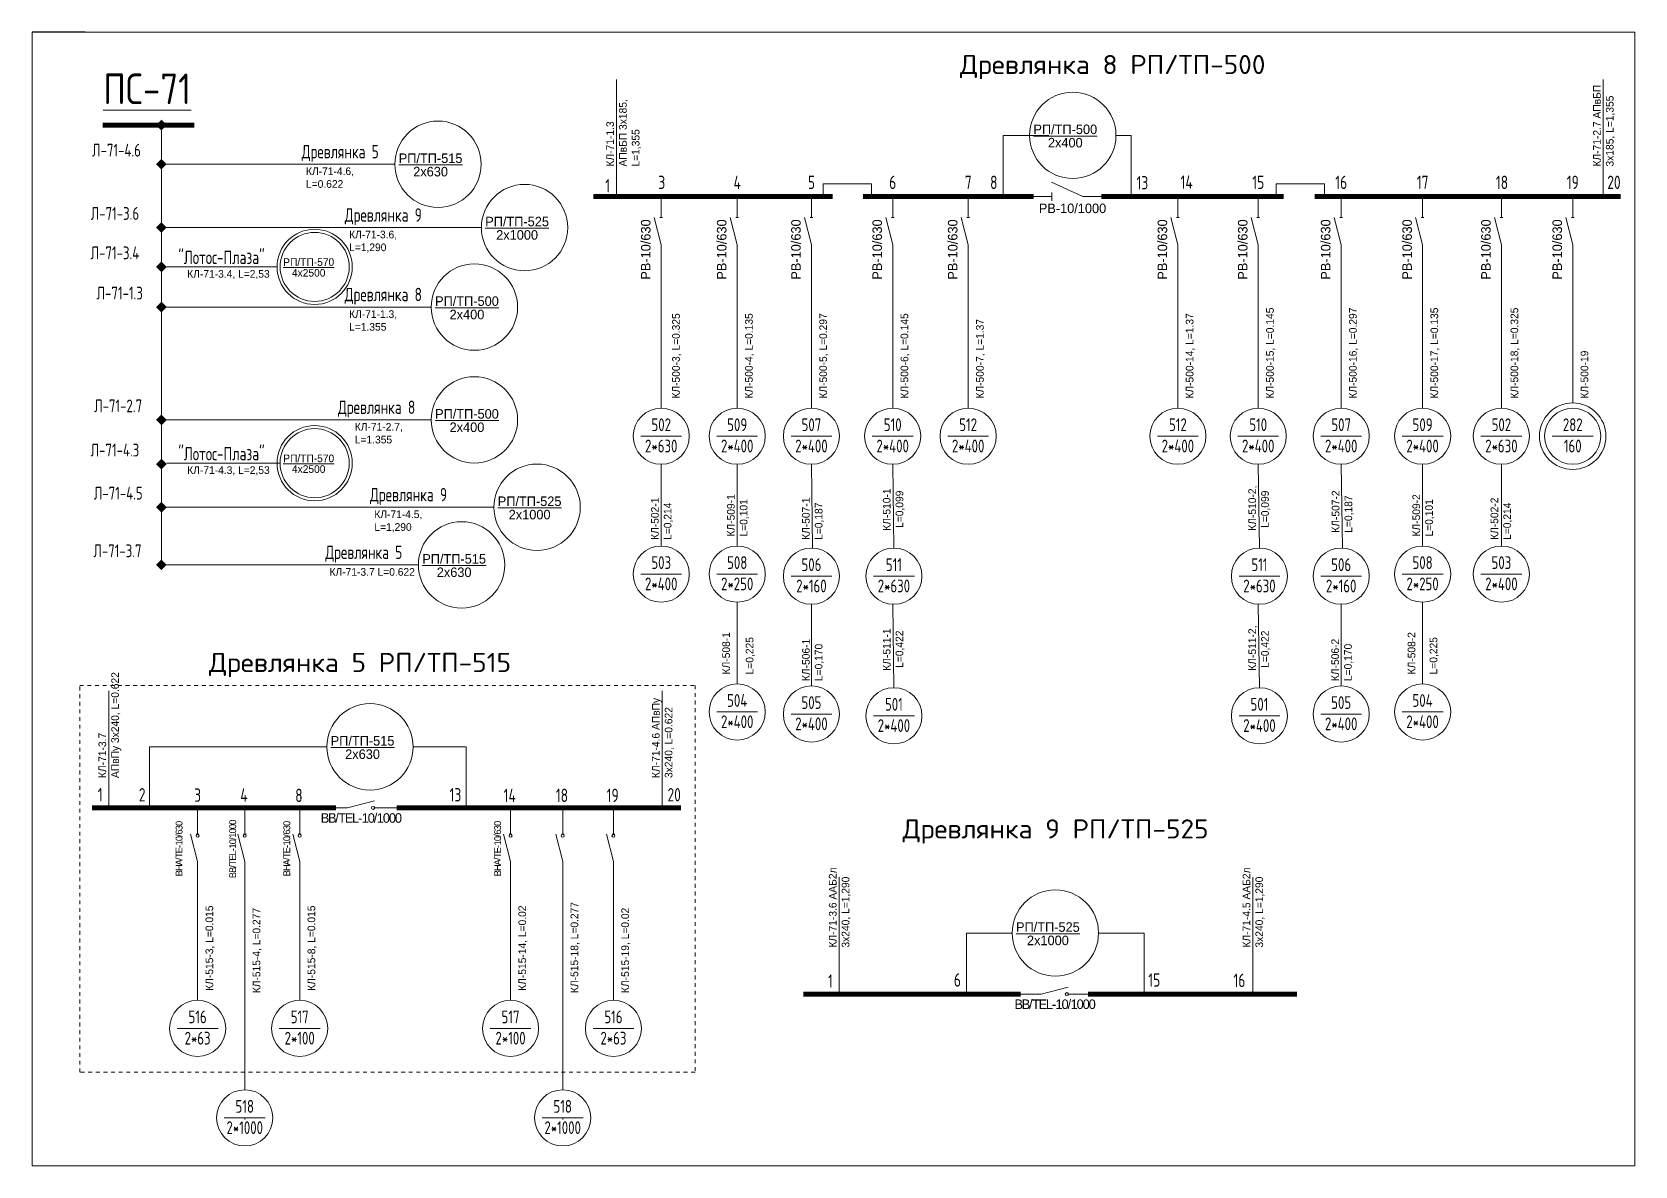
# Model space of a CAD drawing. Header units: millimetres. Extents: x 761 to 2477, y -1102 to -145.
# Drawn here: x 1425.3 to 1845.3, y -1101.8 to -804.8 of the extents above; entities that cross this region are included whole.
import ezdxf
from ezdxf.enums import TextEntityAlignment as Align

# ---------------------------------------------------------------- set-up
doc = ezdxf.new("R2010")
doc.units = ezdxf.units.MM
doc.linetypes.add('ACAD_ISO02W100', pattern=[15, 12, -3])
doc.linetypes.add('JIS_02_1.0', pattern=[2, 1, -1])
doc.layers.add('10_КВ', color=250, linetype='Continuous', lineweight=18)
doc.layers.add('АТРИБУТЫ', color=7, linetype='Continuous', lineweight=13)
doc.layers.add('Слой1', color=7, linetype='Continuous', lineweight=13, plot=False)
doc.styles.add('ATTRIB', font='txt.shx', dxfattribs={"width": 0.7, "height": 5})
doc.styles.add('dim', font='romans.shx', dxfattribs={"width": 0.7})
doc.styles.add('PRINADLEGNOST', font='txt.shx', dxfattribs={"width": 0.7, "height": 7})
doc.styles.add('МП', font='txt.shx', dxfattribs={"width": 0.7, "height": 2.5})
doc.styles.add('ПС', font='txt.shx', dxfattribs={"width": 0.8, "height": 12})
doc.styles.add('ТЕКСТ_МОДЕЛИ', font='txt.shx', dxfattribs={"width": 0.7, "height": 5})

msp = doc.modelspace()

# ---------------------------------------------------------------- texts
at = {"layer": '10_КВ', "style": 'dim'}
for s, p in [('Древлянка 8 РП/ТП-500', (1708.41, -813.96)), ('Древлянка 5 РП/ТП-515', (1511.19, -970.59)), ('Древлянка 9 РП/ТП-525', (1693.44, -1014.18))]:
    msp.add_text(s, height=5, dxfattribs=at).set_placement(p, align=Align.MIDDLE)
at = {"layer": '10_КВ', "ltscale": 100, "style": 'dim', "width": 0.7}
for s, p in [('Древлянка 5', (1506.01, -836.59)), ('1', (1576.1, -845.06)), ('3', (1590.26, -844.16)), ('4', (1610.03, -844.16)), ('5', (1629.48, -844.16)), ('6', (1650.77, -844.16)), ('7', (1670.55, -844.16)), ('8', (1677.25, -844.16)), ('13', (1716.18, -844.26)), ('14', (1727.79, -844.08)), ('15', (1746.55, -844.16)), ('16', (1768.29, -844.16)), ('17', (1789.62, -844.16)), ('18', (1810.41, -844.16)), ('19', (1828.96, -844.16)), ('20', (1839.75, -844.16)), ('"Лотос-Плаза"', (1474.89, -863.48)), ('"Лотос-Плаза"', (1474.89, -914.89)), ('Древлянка 5', (1512.18, -941.53)), ('1', (1443.1, -1004.57)), ('2', (1454.11, -1004.57)), ('3', (1468.64, -1004.66)), ('4', (1480.78, -1004.66)), ('8', (1495.17, -1004.74)), ('13', (1536.19, -1004.57)), ('14', (1550.42, -1004.74)), ('18', (1564.09, -1004.74)), ('19', (1577.39, -1004.74)), ('20', (1593.51, -1004.57)), ('1', (1634.45, -1053.37)), ('6', (1667.73, -1053.1)), ('15', (1719.3, -1053.1)), ('16', (1741.6, -1053.2))]:
    msp.add_text(s, height=3.5, dxfattribs=at).set_placement(p, align=Align.MIDDLE)
at = {"layer": '10_КВ', "style": 'dim', "width": 0.7}
for s, p in [('Древлянка 9', (1517.3, -853.18)), ('Древлянка 8', (1517.3, -874.01)), ('Древлянка 8', (1515.54, -903.54)), ('Древлянка 9', (1523.91, -926.44))]:
    msp.add_text(s, height=3.5, dxfattribs=at).set_placement(p, align=Align.MIDDLE)
at = {"layer": '10_КВ', "ltscale": 100, "attachment_point": 1, "rotation": 90}
for s, insert, char_height, width in [('КЛ-71-2.7 АПвБП 3х185, L=1,355', (1834.3, -840.02), 2.0072, 26.4705), ('КЛ-71-1.3\\PАПвБП 3х185, L=1,355', (1575.71, -840.02), 2.0072, 26.4705), ('КЛ-500-15, L=0.145', (1748.61, -900.81), 2.0072, 32.564), ('КЛ-500-16, L=0.297', (1770.34, -900.81), 2.0072, 32.564), ('КЛ-500-17, L=0.135', (1791.68, -900.81), 2.0072, 32.564), ('КЛ-500-18, L=0.325', (1812.66, -900.81), 2.0072, 32.564), ('КЛ-500-3, L=0.325', (1592.97, -900.81), 2.0072, 32.564), ('КЛ-500-4, L=0.135', (1612.08, -900.81), 2.0072, 32.564), ('КЛ-500-5, L=0.297', (1631.54, -900.81), 2.0072, 32.564), ('КЛ-500-6, L=0.145', (1652.83, -900.81), 2.0072, 32.564), ('КЛ-500-7, L=1.37', (1672.61, -900.81), 2.0072, 32.564), ('КЛ-500-14, L=1.37', (1727.56, -900.81), 2.0072, 32.564), ('КЛ-500-19', (1831.02, -900.81), 2.007, 32.564), ('КЛ-510-2,\\P L=0,099', (1743.96, -935.42), 2.007, 32.564), ('КЛ-502-1\\PL=0,214', (1587.44, -937.82), 2.007, 21.3066), ('КЛ-509-1\\PL=0,101', (1607.35, -936.93), 2.007, 21.3066), ('КЛ-507-1\\PL=0,187', (1627.01, -937.82), 2.007, 21.3066), ('КЛ-510-1\\P L=0,099', (1648.18, -935.42), 2.007, 32.564), ('КЛ-507-2\\PL=0,187', (1765.81, -935.94), 2.007, 21.3066), ('КЛ-509-2\\PL=0,101', (1786.95, -936.93), 2.007, 21.3066), ('КЛ-502-2\\PL=0,214', (1807.42, -937.82), 2.007, 21.3066), ('КЛ-511-1\\P L=0,422', (1648.18, -972.08), 2.007, 32.564), ('КЛ-511-2,\\P L=0,422', (1743.96, -972.08), 2.007, 32.564), ('КЛ-508-1', (1606.11, -973.05), 2.007, 21.3066), ('L=0,225', (1612.26, -973.05), 2.007, 21.3066), ('КЛ-506-1\\PL=0,170', (1627.01, -974.8), 2.007, 21.3066), ('КЛ-506-2\\PL=0,170', (1765.7, -974.8), 2.007, 21.3066), ('КЛ-508-2', (1785.7, -973.05), 2.007, 21.3066), ('L=0,225', (1791.46, -973.05), 2.007, 21.3066), ('КЛ-71-3.7\\PАПвПу 3х240, L=0.622', (1442.66, -1000.19), 2.0072, 29.795), ('КЛ-71-4.6 АПвПу 3х240, L=0.622', (1587.69, -1000.19), 2.0072, 24.2659), ('КЛ-71-3.6 ААБ2л 3х240, L=1,290', (1634.05, -1044.6), 2.0072, 24.2659), ('КЛ-71-4.5 ААБ2л 3х240, L=1,290', (1742.46, -1044.6), 2.0072, 24.2659), ('КЛ-515-18, L=0.277', (1566.36, -1056.51), 2.0072, 47.9055), ('КЛ-515-3, L=0.015', (1470.7, -1055.93), 2.0072, 47.9055), ('КЛ-515-4, L=0.277', (1483.05, -1056.57), 2.0072, 47.9055), ('КЛ-515-8, L=0.015', (1497.44, -1055.93), 2.0072, 47.9055), ('КЛ-515-14, L=0.02', (1552.69, -1055.93), 2.0072, 47.9055), ('КЛ-515-19, L=0.02', (1579.66, -1056.51), 2.0072, 47.9055)]:
    msp.add_mtext(s, dxfattribs=dict(at, insert=insert, char_height=char_height, width=width))
at = {"layer": '10_КВ', "attachment_point": 1}
for s, width, heights, insert, char_height in [('\\A1;\\SРП\\/ТП-500/2х400;', 41.6984, [0], (1687.64, -829.02), 2.5), ('\\A1;\\SРП\\/ТП-515/2х630;', 41.6984, [0], (1521.33, -836.6), 2.5), ('РВ-10/1000', 12.268, [0], (1689.05, -849.72), 2.5), ('\\A1;\\SРП\\/ТП-525/2х1000;', 41.6984, [0], (1544, -853.18), 2.5), ('\\A1;\\SРП\\/ТП-570/4х2500;', 41.6984, [0], (1491.06, -864.05), 2), ('\\A1;\\SРП\\/ТП-500/2х400;', 41.6984, [0], (1530.86, -874.02), 2.5), ('\\A1;\\SРП\\/ТП-500/2х400;', 41.6984, [0], (1530.86, -903.55), 2.5), ('\\A1;\\SРП\\/ТП-570/4х2500;', 41.6984, [0], (1491.06, -915.46), 2), ('\\A1;\\SРП\\/ТП-525/2х1000;', 41.6984, [0], (1547.28, -926.44), 2.5), ('\\A1;\\SРП\\/ТП-515/2х630;', 41.6984, [0], (1527.5, -941.54), 2.5), ('\\A1;\\SРП\\/ТП-515/2х630;', 41.6984, [0], (1503.5, -989.19), 2.5), ('{\\T0.75;ВВ/ТЕL-10/1000}', 12.268, [3.91], (1500.9, -1009.41), 2.5), ('\\A1;\\SРП\\/ТП-525/2х1000;', 41.6984, [0], (1683.08, -1037.97), 2.5), ('{\\T0.75;ВВ/ТЕL-10/1000}', 12.268, [3.91], (1682.69, -1058.19), 2.5)]:
    msp.add_mtext_dynamic_manual_height_columns(s, width=width, gutter_width=1250, heights=heights, dxfattribs=dict(at, insert=insert, char_height=char_height))
at = {"layer": '10_КВ', "ltscale": 100, "width": 21.3066, "attachment_point": 1}
for s, insert, char_height in [('КЛ-71-4.6, L=0.622', (1497.03, -840.24), 2.0072), ('КЛ-71-3.6,\\PL=1,290', (1508.32, -856.83), 2.007), ('КЛ-71-3.4, L=2,53', (1465.91, -867.13), 2.0072), ('КЛ-71-1.3,\\PL=1.355', (1508.32, -877.66), 2.007), ('КЛ-71-2.7,\\PL=1.355', (1509.82, -907.19), 2.007), ('КЛ-71-4.3, L=2,53', (1465.91, -918.54), 2.0072), ('КЛ-71-4.5,\\PL=1,290', (1514.94, -930.09), 2.007), ('КЛ-71-3.7 L=0.622', (1503.2, -945.2), 2.0072)]:
    msp.add_mtext(s, dxfattribs=dict(at, insert=insert, char_height=char_height))
at = {"layer": '10_КВ', "attachment_point": 1, "rotation": 90}
for s, insert, char_height in [('РВ-10/630', (1584.8, -869.65), 2.5), ('РВ-10/630', (1604.7, -869.65), 2.5), ('РВ-10/630', (1624.16, -869.65), 2.5), ('РВ-10/630', (1645.45, -869.65), 2.5), ('РВ-10/630', (1665.23, -869.65), 2.5), ('РВ-10/630', (1720.18, -869.65), 2.5), ('РВ-10/630', (1741.23, -869.65), 2.5), ('РВ-10/630', (1762.96, -869.65), 2.5), ('РВ-10/630', (1784.3, -869.65), 2.5), ('РВ-10/630', (1804.95, -869.65), 2.5), ('РВ-10/630', (1823.64, -869.65), 2.5), ('{\\T0.75;ВНА/ТЕ-10/630}', (1462.87, -1025.92), 1.8), ('{\\T0.75;ВВ/ТЕL-10/1000}', (1476.93, -1026.41), 1.8), ('{\\T0.75;ВНА/ТЕ-10/630}', (1491.09, -1025.92), 1.8), ('{\\T0.75;ВНА/ТЕ-10/630}', (1546.34, -1025.92), 1.8)]:
    msp.add_mtext_dynamic_manual_height_columns(s, width=12.268, gutter_width=1250, heights=[3.91], dxfattribs=dict(at, insert=insert, char_height=char_height))

# ---------------------------------------------------------------- blocks, each defined once
blk = doc.blocks.new('ПРИСОЕД_ШИНЕ')
at = {"color": 0}
blk.add_solid([(0, 2.12), (2.12, 0), (-2.12, 0), (0, -2.12)], dxfattribs=at)
at = {"layer": 'АТРИБУТЫ', "style": 'ATTRIB', "width": 0.7}
blk.add_attdef('ДИСП_НОМ', text='', height=5, dxfattribs=at).set_placement((0, 3.12), align=Align.CENTER)
blk = doc.blocks.new('НАЗВАНИЕ_ОБЪЕКТА')
at = {"layer": 'АТРИБУТЫ'}
for tag, height, style, width, p in [('НОМЕР-ПС', 12, 'ПС', 0.8, (0, 0)), ('МЕСТОПОЛОЖЕНИЕ', 10, 'МП', 0.7, (0, -22)), ('ПРИНАДЛЕЖНОСТЬ', 7, 'PRINADLEGNOST', 0.7, (0, -37))]:
    blk.add_attdef(tag, text='', height=height, dxfattribs=dict(at, style=style, width=width)).set_placement(p, align=Align.TOP_CENTER)
blk = doc.blocks.new('ТРАНСФ_ПОДСТ')
at = {"color": 7}
blk.add_line((-8, -11), (8, -11), dxfattribs=at)
at = {"color": 0}
blk.add_circle((0, -11), 11, dxfattribs=at)
at = {"layer": 'АТРИБУТЫ', "style": 'ATTRIB', "width": 0.7, "flags": 4}
for tag, p in [('OBOZN', (0, -9)), ('MOCHNOCT', (0, -17.33))]:
    blk.add_attdef(tag, text='', height=5, dxfattribs=at).set_placement(p, align=Align.CENTER)
at = {"layer": 'АТРИБУТЫ', "style": 'ТЕКСТ_МОДЕЛИ', "width": 0.7}
blk.add_attdef('MESTO_1', text='', height=5, dxfattribs=at).set_placement((14, -11), align=Align.BOTTOM_LEFT)
blk.add_attdef('MESTO_2', text='', height=5, dxfattribs=at).set_placement((14, -12), align=Align.TOP_LEFT)

# ---------------------------------------------------------------- linework, layer by layer
at = {"layer": '10_КВ', "ltscale": 100}
for p, q in [((1578.36, -817.21), (1578.36, -847.85)), ((1836.95, -817.21), (1836.95, -847.85)), ((1679.68, -847.85), (1679.68, -831.85)), ((1679.68, -831.85), (1691.67, -831.85)), ((1713.27, -831.85), (1709.26, -831.85)), ((1713.27, -847.85), (1713.27, -831.85)), ((1700.6, -847.85), (1692.39, -844.12)), ((1590.11, -847.85), (1590.11, -853.39)), ((1610.02, -847.85), (1610.02, -853.39)), ((1629.47, -847.85), (1629.47, -853.39)), ((1650.76, -847.85), (1650.76, -853.39)), ((1670.54, -847.85), (1670.54, -853.39)), ((1687.69, -847.85), (1692.49, -847.85)), ((1692.49, -846.84), (1692.49, -848.96)), ((1700.6, -847.85), (1705.4, -847.85)), ((1725.49, -847.85), (1725.49, -853.39)), ((1746.54, -847.85), (1746.54, -853.39)), ((1768.28, -847.85), (1768.28, -853.39)), ((1789.61, -847.85), (1789.61, -853.39)), ((1810.26, -847.85), (1810.26, -853.39)), ((1828.95, -847.85), (1828.95, -853.39)), ((1590.11, -860.5), (1588.28, -853.39)), ((1589.76, -853.39), (1590.11, -853.39)), ((1590.11, -853.39), (1590.47, -853.39)), ((1610.02, -860.5), (1608.19, -853.39)), ((1609.66, -853.39), (1610.02, -853.39)), ((1610.02, -853.39), (1610.37, -853.39)), ((1629.47, -860.5), (1627.64, -853.39)), ((1629.12, -853.39), (1629.47, -853.39)), ((1629.47, -853.39), (1629.83, -853.39)), ((1650.76, -860.5), (1648.93, -853.39)), ((1650.41, -853.39), (1650.76, -853.39)), ((1650.76, -853.39), (1651.12, -853.39)), ((1670.54, -860.5), (1668.71, -853.39)), ((1670.19, -853.39), (1670.54, -853.39)), ((1670.54, -853.39), (1670.9, -853.39)), ((1725.49, -860.5), (1723.67, -853.39)), ((1725.14, -853.39), (1725.49, -853.39)), ((1725.49, -853.39), (1725.85, -853.39)), ((1746.54, -860.5), (1744.72, -853.39)), ((1746.19, -853.39), (1746.54, -853.39)), ((1746.54, -853.39), (1746.9, -853.39)), ((1768.28, -860.5), (1766.45, -853.39)), ((1767.92, -853.39), (1768.28, -853.39)), ((1768.28, -853.39), (1768.63, -853.39)), ((1789.61, -860.5), (1787.79, -853.39)), ((1789.26, -853.39), (1789.61, -853.39)), ((1789.61, -853.39), (1789.97, -853.39)), ((1810.26, -860.5), (1808.44, -853.39)), ((1809.91, -853.39), (1810.26, -853.39)), ((1810.26, -853.39), (1810.62, -853.39)), ((1828.95, -860.5), (1827.13, -853.39)), ((1828.6, -853.39), (1828.95, -853.39)), ((1828.95, -853.39), (1829.31, -853.39)), ((1590.11, -860.5), (1590.11, -903.3)), ((1610.02, -860.5), (1610.02, -903.3)), ((1629.47, -860.5), (1629.47, -903.3)), ((1650.76, -860.5), (1650.76, -903.3)), ((1670.54, -860.5), (1670.54, -903.3)), ((1725.49, -860.5), (1725.49, -903.3)), ((1746.54, -860.5), (1746.54, -903.3)), ((1768.28, -860.5), (1768.28, -903.3)), ((1789.61, -860.5), (1789.61, -903.3)), ((1810.26, -860.5), (1810.26, -903.3)), ((1828.95, -860.5), (1828.95, -901.95)), ((1590.11, -883.97), (1590.11, -889.51)), ((1810.26, -883.97), (1810.26, -889.51)), ((1590.11, -918.02), (1590.11, -939.42)), ((1610.02, -918.02), (1610.02, -939.42)), ((1629.47, -918.02), (1629.79, -939.96)), ((1650.76, -918.02), (1651.08, -939.96)), ((1746.54, -918.02), (1746.86, -939.96)), ((1768.28, -918.02), (1768.59, -939.96)), ((1789.61, -918.02), (1789.61, -939.42)), ((1810.26, -918.02), (1810.26, -939.42)), ((1610.02, -954.14), (1610.02, -975.53)), ((1629.47, -954.68), (1629.47, -976.08)), ((1650.76, -954.67), (1651.08, -976.53)), ((1746.54, -954.67), (1746.86, -976.53)), ((1768.28, -954.68), (1768.28, -976.08)), ((1445.36, -977.38), (1445.36, -1008.02)), ((1590.34, -977.38), (1590.34, -1008.02)), ((1456, -1008.02), (1456, -992.02)), ((1456, -992.02), (1502.49, -992.02)), ((1539.04, -992.02), (1525.12, -992.02)), ((1539.04, -1008.02), (1539.04, -992.02)), ((1507.87, -1008.02), (1514.98, -1006.19)), ((1514.98, -1007.66), (1514.98, -1008.02)), ((1468.63, -1014.93), (1468.63, -1008.02)), ((1480.98, -1014.93), (1480.98, -1008.02)), ((1495.38, -1014.93), (1495.38, -1008.02)), ((1503.07, -1008.02), (1507.87, -1008.02)), ((1514.98, -1008.02), (1520.78, -1008.02)), ((1514.98, -1008.02), (1514.98, -1008.37)), ((1550.63, -1014.93), (1550.63, -1008.02)), ((1564.29, -1014.93), (1564.29, -1008.02)), ((1577.59, -1014.93), (1577.59, -1008.02)), ((1468.63, -1022.04), (1466.81, -1014.93)), ((1468.28, -1014.93), (1468.63, -1014.93)), ((1468.63, -1014.93), (1468.99, -1014.93)), ((1480.98, -1022.04), (1479.16, -1014.93)), ((1480.63, -1014.93), (1480.98, -1014.93)), ((1480.98, -1014.93), (1481.34, -1014.93)), ((1495.38, -1022.04), (1493.55, -1014.93)), ((1495.02, -1014.93), (1495.38, -1014.93)), ((1495.38, -1014.93), (1495.73, -1014.93)), ((1550.63, -1022.04), (1548.8, -1014.93)), ((1550.27, -1014.93), (1550.63, -1014.93)), ((1550.63, -1014.93), (1550.98, -1014.93)), ((1564.29, -1022.04), (1562.47, -1014.93)), ((1563.94, -1014.93), (1564.29, -1014.93)), ((1564.29, -1014.93), (1564.65, -1014.93)), ((1577.59, -1022.04), (1575.76, -1014.93)), ((1577.23, -1014.93), (1577.59, -1014.93)), ((1577.59, -1014.93), (1577.94, -1014.93)), ((1468.63, -1022.04), (1468.63, -1058.41)), ((1480.98, -1022.04), (1480.98, -1081.85)), ((1495.38, -1022.04), (1495.38, -1058.41)), ((1550.63, -1022.04), (1550.63, -1058.41)), ((1564.29, -1022.04), (1564.29, -1081.85)), ((1577.59, -1022.04), (1577.59, -1032.05)), ((1636.7, -1026.16), (1636.7, -1056.79)), ((1745.11, -1026.16), (1745.11, -1056.79)), ((1577.59, -1032.05), (1577.59, -1058.41)), ((1670.09, -1056.79), (1670.09, -1040.79)), ((1670.09, -1040.79), (1682.08, -1040.79)), ((1682.08, -1040.79), (1670.09, -1040.79)), ((1716.69, -1040.79), (1704.7, -1040.79)), ((1716.69, -1056.79), (1716.69, -1040.79)), ((1684.27, -1056.79), (1689.07, -1056.79)), ((1684.85, -1056.79), (1689.65, -1056.79)), ((1689.65, -1056.79), (1696.76, -1054.96)), ((1696.76, -1056.44), (1696.76, -1056.79)), ((1696.76, -1056.79), (1702.56, -1056.79)), ((1696.76, -1056.79), (1696.76, -1057.15)), ((1697.18, -1056.79), (1701.98, -1056.79)), ((1480.98, -1089.21), (1480.98, -1089.63)), ((1564.29, -1089.21), (1564.29, -1089.63))]:
    msp.add_line(p, q, dxfattribs=at)
at = {"layer": '10_КВ'}
for p, q in [((1459.13, -944.36), (1459.13, -830.58)), ((1459.13, -839.42), (1520.32, -839.42)), ((1459.13, -856.01), (1542.99, -856.01)), ((1459.13, -876.84), (1529.85, -876.84)), ((1459.13, -906.37), (1529.85, -906.37)), ((1459.13, -929.27), (1546.27, -929.27)), ((1459.13, -944.36), (1526.49, -944.36))]:
    msp.add_line(p, q, dxfattribs=at)
at = {"layer": '10_КВ', "color": 7, "ltscale": 100}
for p, q in [((1489.45, -866.31), (1460.55, -866.31)), ((1490.39, -917.72), (1460.55, -917.72))]:
    msp.add_line(p, q, dxfattribs=at)
at = {"layer": '10_КВ', "linetype": 'ACAD_ISO02W100', "ltscale": 100}
msp.add_line((1789.61, -954.14), (1789.61, -975.53), dxfattribs=at)
at = {"layer": '10_КВ', "const_width": 1.34}
msp.add_lwpolyline([(1467.77, -829.16), (1443.77, -829.16)], dxfattribs=at)
at = {"layer": '10_КВ', "ltscale": 100, "const_width": 1.34}
for points in [[(1635, -847.85), (1572.3, -847.85)], [(1687.69, -847.85), (1642.98, -847.85)], [(1753.22, -847.85), (1705.4, -847.85)], [(1841.53, -847.85), (1761.29, -847.85)], [(1504.89, -1008.02), (1440.97, -1008.02)], [(1504.89, -1008.02), (1465.49, -1008.02)], [(1595.29, -1008.02), (1520.78, -1008.02)], [(1684.27, -1056.79), (1627.37, -1056.79)], [(1756.73, -1056.79), (1701.98, -1056.79)]]:
    msp.add_lwpolyline(points, dxfattribs=at)
at = {"layer": '10_КВ', "ltscale": 100}
for points in [[(1632.56, -847.85), (1632.56, -844.53), (1645.25, -844.53), (1645.25, -847.85)], [(1751.21, -847.85), (1751.21, -844.53), (1763.89, -844.53), (1763.89, -847.85)]]:
    msp.add_lwpolyline(points, dxfattribs=at)
at = {"layer": '10_КВ', "linetype": 'JIS_02_1.0'}
msp.add_lwpolyline([(1437.77, -975.92), (1598.98, -975.92), (1598.98, -1077.24), (1437.77, -1077.24)], close=True, dxfattribs=at)
at = {"layer": '10_КВ', "ltscale": 100}
for centre, radius in [((1697.95, -831.85), 11.31), ((1531.63, -839.42), 11.31), ((1554.3, -856.01), 11.31), ((1499.3, -866.31), 9.05), ((1541.16, -876.84), 11.31), ((1541.16, -906.37), 11.31), ((1828.95, -910.66), 8.71), ((1499.3, -917.72), 9.05), ((1557.58, -929.27), 11.31), ((1537.8, -944.36), 11.31), ((1513.81, -992.02), 11.31), ((1514.59, -1008.02), 0.39), ((1468.63, -1015.32), 0.39), ((1480.98, -1015.32), 0.39), ((1495.38, -1015.32), 0.39), ((1550.63, -1015.32), 0.39), ((1564.29, -1015.32), 0.39), ((1577.59, -1015.32), 0.39), ((1693.39, -1040.79), 11.31), ((1696.37, -1056.79), 0.39)]:
    msp.add_circle(centre, radius, dxfattribs=at)
at = {"layer": '10_КВ', "color": 7, "ltscale": 100}
for centre in [(1499.3, -866.31), (1499.3, -917.72)]:
    msp.add_circle(centre, 9.85, dxfattribs=at)
at = {"layer": 'Defpoints', "color": 7, "ltscale": 100}
msp.add_line((1439.14, -804.8), (1425.25, -804.8), dxfattribs=at)
at = {"layer": 'Слой1', "color": 3}
msp.add_lwpolyline([(1425.25, -804.8), (1845.25, -804.8), (1845.25, -1101.8), (1425.25, -1101.8)], close=True, dxfattribs=at)

# ---------------------------------------------------------------- block references
at = {"layer": '10_КВ'}
ref = msp.add_blockref('НАЗВАНИЕ_ОБЪЕКТА', (1465.56, -812.01), dxfattribs=dict(at, xscale=-0.6690816000002088, yscale=0.6690816000000268, zscale=0.6690816000000004))
ref.add_attrib('НОМЕР-ПС', '%%UПС-71', dxfattribs={"layer": 'АТРИБУТЫ', "height": 8.029, "style": 'ПС', "width": 0.8}).set_placement((1455.4, -815.65), align=Align.TOP_CENTER)
at = {"layer": '10_КВ', "xscale": -0.6690816000002088, "yscale": 0.6690816000000268, "zscale": 0.6690816000000004}
msp.add_blockref('ПРИСОЕД_ШИНЕ', (1459.13, -829.16), dxfattribs=at)
at = {"layer": '10_КВ', "linetype": 'Continuous'}
ref = msp.add_blockref('ПРИСОЕД_ШИНЕ', (1459.13, -839.41), dxfattribs=dict(at, xscale=0.6690816000002088, yscale=0.6690816000002088, zscale=0.6690816000002088))
ref.add_attrib('ДИСП_НОМ', 'Л-71-4.6', dxfattribs={"layer": 'АТРИБУТЫ', "height": 3.345, "style": 'ATTRIB', "width": 0.7}).set_placement((1447.38, -837.41), align=Align.CENTER)
ref = msp.add_blockref('ПРИСОЕД_ШИНЕ', (1459.13, -856), dxfattribs=dict(at, xscale=0.6690816000002088, yscale=0.6690816000002088, zscale=0.6690816000002088))
ref.add_attrib('ДИСП_НОМ', 'Л-71-3.6', dxfattribs={"layer": 'АТРИБУТЫ', "height": 3.345, "style": 'ATTRIB', "width": 0.7}).set_placement((1446.97, -853.99), align=Align.CENTER)
ref = msp.add_blockref('ПРИСОЕД_ШИНЕ', (1459.13, -866.31), dxfattribs=dict(at, xscale=0.6690816000002088, yscale=0.6690816000002088, zscale=0.6690816000002088))
ref.add_attrib('ДИСП_НОМ', 'Л-71-3.4', dxfattribs={"layer": 'АТРИБУТЫ', "height": 3.345, "style": 'ATTRIB', "width": 0.7}).set_placement((1446.97, -864.3), align=Align.CENTER)
ref = msp.add_blockref('ПРИСОЕД_ШИНЕ', (1459.13, -876.83), dxfattribs=dict(at, xscale=0.6690816000002088, yscale=0.6690816000002088, zscale=0.6690816000002088))
ref.add_attrib('ДИСП_НОМ', 'Л-71-1.3', dxfattribs={"layer": 'АТРИБУТЫ', "height": 3.345, "style": 'ATTRIB', "width": 0.7}).set_placement((1448.22, -874.83), align=Align.CENTER)
ref = msp.add_blockref('ПРИСОЕД_ШИНЕ', (1459.13, -906.39), dxfattribs=dict(at, xscale=0.6690816000002088, yscale=0.6690816000002088, zscale=0.6690816000002088))
ref.add_attrib('ДИСП_НОМ', 'Л-71-2.7', dxfattribs={"layer": 'АТРИБУТЫ', "height": 3.345, "style": 'ATTRIB', "width": 0.7}).set_placement((1447.8, -904.38), align=Align.CENTER)
at = {"layer": '10_КВ', "ltscale": 100, "xscale": 0.6690816000000268, "yscale": 0.6690816000000268, "zscale": 0.6690816000000268}
for p, values in [((1590.11, -903.3), {'OBOZN': '502', 'MOCHNOCT': '2*630'}), ((1610.02, -903.3), {'OBOZN': '509', 'MOCHNOCT': '2*400'}), ((1629.47, -903.3), {'OBOZN': '507', 'MOCHNOCT': '2*400'}), ((1650.76, -903.3), {'OBOZN': '510', 'MOCHNOCT': '2*400'}), ((1670.54, -903.3), {'OBOZN': '512', 'MOCHNOCT': '2*400'}), ((1746.54, -903.3), {'OBOZN': '510', 'MOCHNOCT': '2*400'}), ((1768.28, -903.3), {'OBOZN': '507', 'MOCHNOCT': '2*400'}), ((1789.61, -903.3), {'OBOZN': '509', 'MOCHNOCT': '2*400'}), ((1810.26, -903.3), {'OBOZN': '502', 'MOCHNOCT': '2*630'}), ((1828.95, -903.3), {'OBOZN': '282', 'MOCHNOCT': '160'}), ((1590.11, -939.42), {'OBOZN': '503', 'MOCHNOCT': '2*400'}), ((1610.02, -939.42), {'OBOZN': '508', 'MOCHNOCT': '2*250'}), ((1629.47, -939.96), {'OBOZN': '506', 'MOCHNOCT': '2*160'}), ((1651.08, -939.96), {'OBOZN': '511', 'MOCHNOCT': '2*630'}), ((1746.86, -939.96), {'OBOZN': '511', 'MOCHNOCT': '2*630'}), ((1768.28, -939.96), {'OBOZN': '506', 'MOCHNOCT': '2*160'}), ((1789.61, -939.42), {'OBOZN': '508', 'MOCHNOCT': '2*250'}), ((1810.26, -939.42), {'OBOZN': '503', 'MOCHNOCT': '2*400'}), ((1610.02, -975.53), {'OBOZN': '504', 'MOCHNOCT': '2*400'}), ((1629.47, -976.08), {'OBOZN': '505', 'MOCHNOCT': '2*400'}), ((1651.08, -976.53), {'OBOZN': '501', 'MOCHNOCT': '2*400'}), ((1746.86, -976.53), {'OBOZN': '501', 'MOCHNOCT': '2*400'}), ((1768.28, -976.08), {'OBOZN': '505', 'MOCHNOCT': '2*400'}), ((1468.63, -1058.41), {'OBOZN': '516', 'MOCHNOCT': '2*63'}), ((1495.38, -1058.41), {'OBOZN': '517', 'MOCHNOCT': '2*100'}), ((1550.63, -1058.41), {'OBOZN': '517', 'MOCHNOCT': '2*100'}), ((1577.59, -1058.41), {'OBOZN': '516', 'MOCHNOCT': '2*63'}), ((1480.98, -1081.85), {'OBOZN': '518', 'MOCHNOCT': '2*1000'}), ((1564.29, -1081.85), {'OBOZN': '518', 'MOCHNOCT': '2*1000'})]:
    msp.add_blockref('ТРАНСФ_ПОДСТ', p, dxfattribs=at).add_auto_attribs(values)
at = {"layer": '10_КВ', "ltscale": 100}
ref = msp.add_blockref('ТРАНСФ_ПОДСТ', (1725.49, -903.3), dxfattribs=dict(at, xscale=-0.6690816000000268, yscale=0.6690816000000268, zscale=0.6690816000000268))
ref.add_attrib('OBOZN', '512', dxfattribs={"layer": 'АТРИБУТЫ', "height": 3.345, "style": 'ATTRIB', "width": 0.7, "flags": 4}).set_placement((1725.49, -909.32), align=Align.CENTER)
ref.add_attrib('MOCHNOCT', '2*400', dxfattribs={"layer": 'АТРИБУТЫ', "height": 3.345, "style": 'ATTRIB', "width": 0.7, "flags": 4}).set_placement((1725.49, -914.9), align=Align.CENTER)
at = {"layer": '10_КВ', "linetype": 'Continuous'}
ref = msp.add_blockref('ПРИСОЕД_ШИНЕ', (1459.13, -917.96), dxfattribs=dict(at, xscale=0.6690816000002088, yscale=0.6690816000002088, zscale=0.6690816000002088))
ref.add_attrib('ДИСП_НОМ', 'Л-71-4.3', dxfattribs={"layer": 'АТРИБУТЫ', "height": 3.345, "style": 'ATTRIB', "width": 0.7}).set_placement((1446.97, -915.95), align=Align.CENTER)
ref = msp.add_blockref('ПРИСОЕД_ШИНЕ', (1459.13, -929.26), dxfattribs=dict(at, xscale=0.6690816000002088, yscale=0.6690816000002088, zscale=0.6690816000002088))
ref.add_attrib('ДИСП_НОМ', 'Л-71-4.5', dxfattribs={"layer": 'АТРИБУТЫ', "height": 3.345, "style": 'ATTRIB', "width": 0.7}).set_placement((1447.84, -927.25), align=Align.CENTER)
ref = msp.add_blockref('ПРИСОЕД_ШИНЕ', (1459.13, -944.36), dxfattribs=dict(at, xscale=0.6690816000002088, yscale=0.6690816000002088, zscale=0.6690816000002088))
ref.add_attrib('ДИСП_НОМ', 'Л-71-3.7', dxfattribs={"layer": 'АТРИБУТЫ', "height": 3.345, "style": 'ATTRIB', "width": 0.7}).set_placement((1447.63, -942.35), align=Align.CENTER)
at = {"layer": '10_КВ', "linetype": 'ACAD_ISO02W100', "ltscale": 100, "xscale": 0.6690816000000268, "yscale": 0.6690816000000268, "zscale": 0.6690816000000268}
for p, values in [((1610.02, -939.42), {'OBOZN': '508', 'MOCHNOCT': '2*250'}), ((1789.61, -939.42), {'OBOZN': '508', 'MOCHNOCT': '2*250'}), ((1789.61, -975.53), {'OBOZN': '504', 'MOCHNOCT': '2*400'})]:
    msp.add_blockref('ТРАНСФ_ПОДСТ', p, dxfattribs=at).add_auto_attribs(values)

msp.set_redraw_order([(e.dxf.handle, doc.entitydb.next_handle()) for e in msp.query("TEXT MTEXT ATTDEF DIMENSION ARC_DIMENSION")])  # texts and dimensions are drawn at this point

doc.saveas('drawing.dxf')
